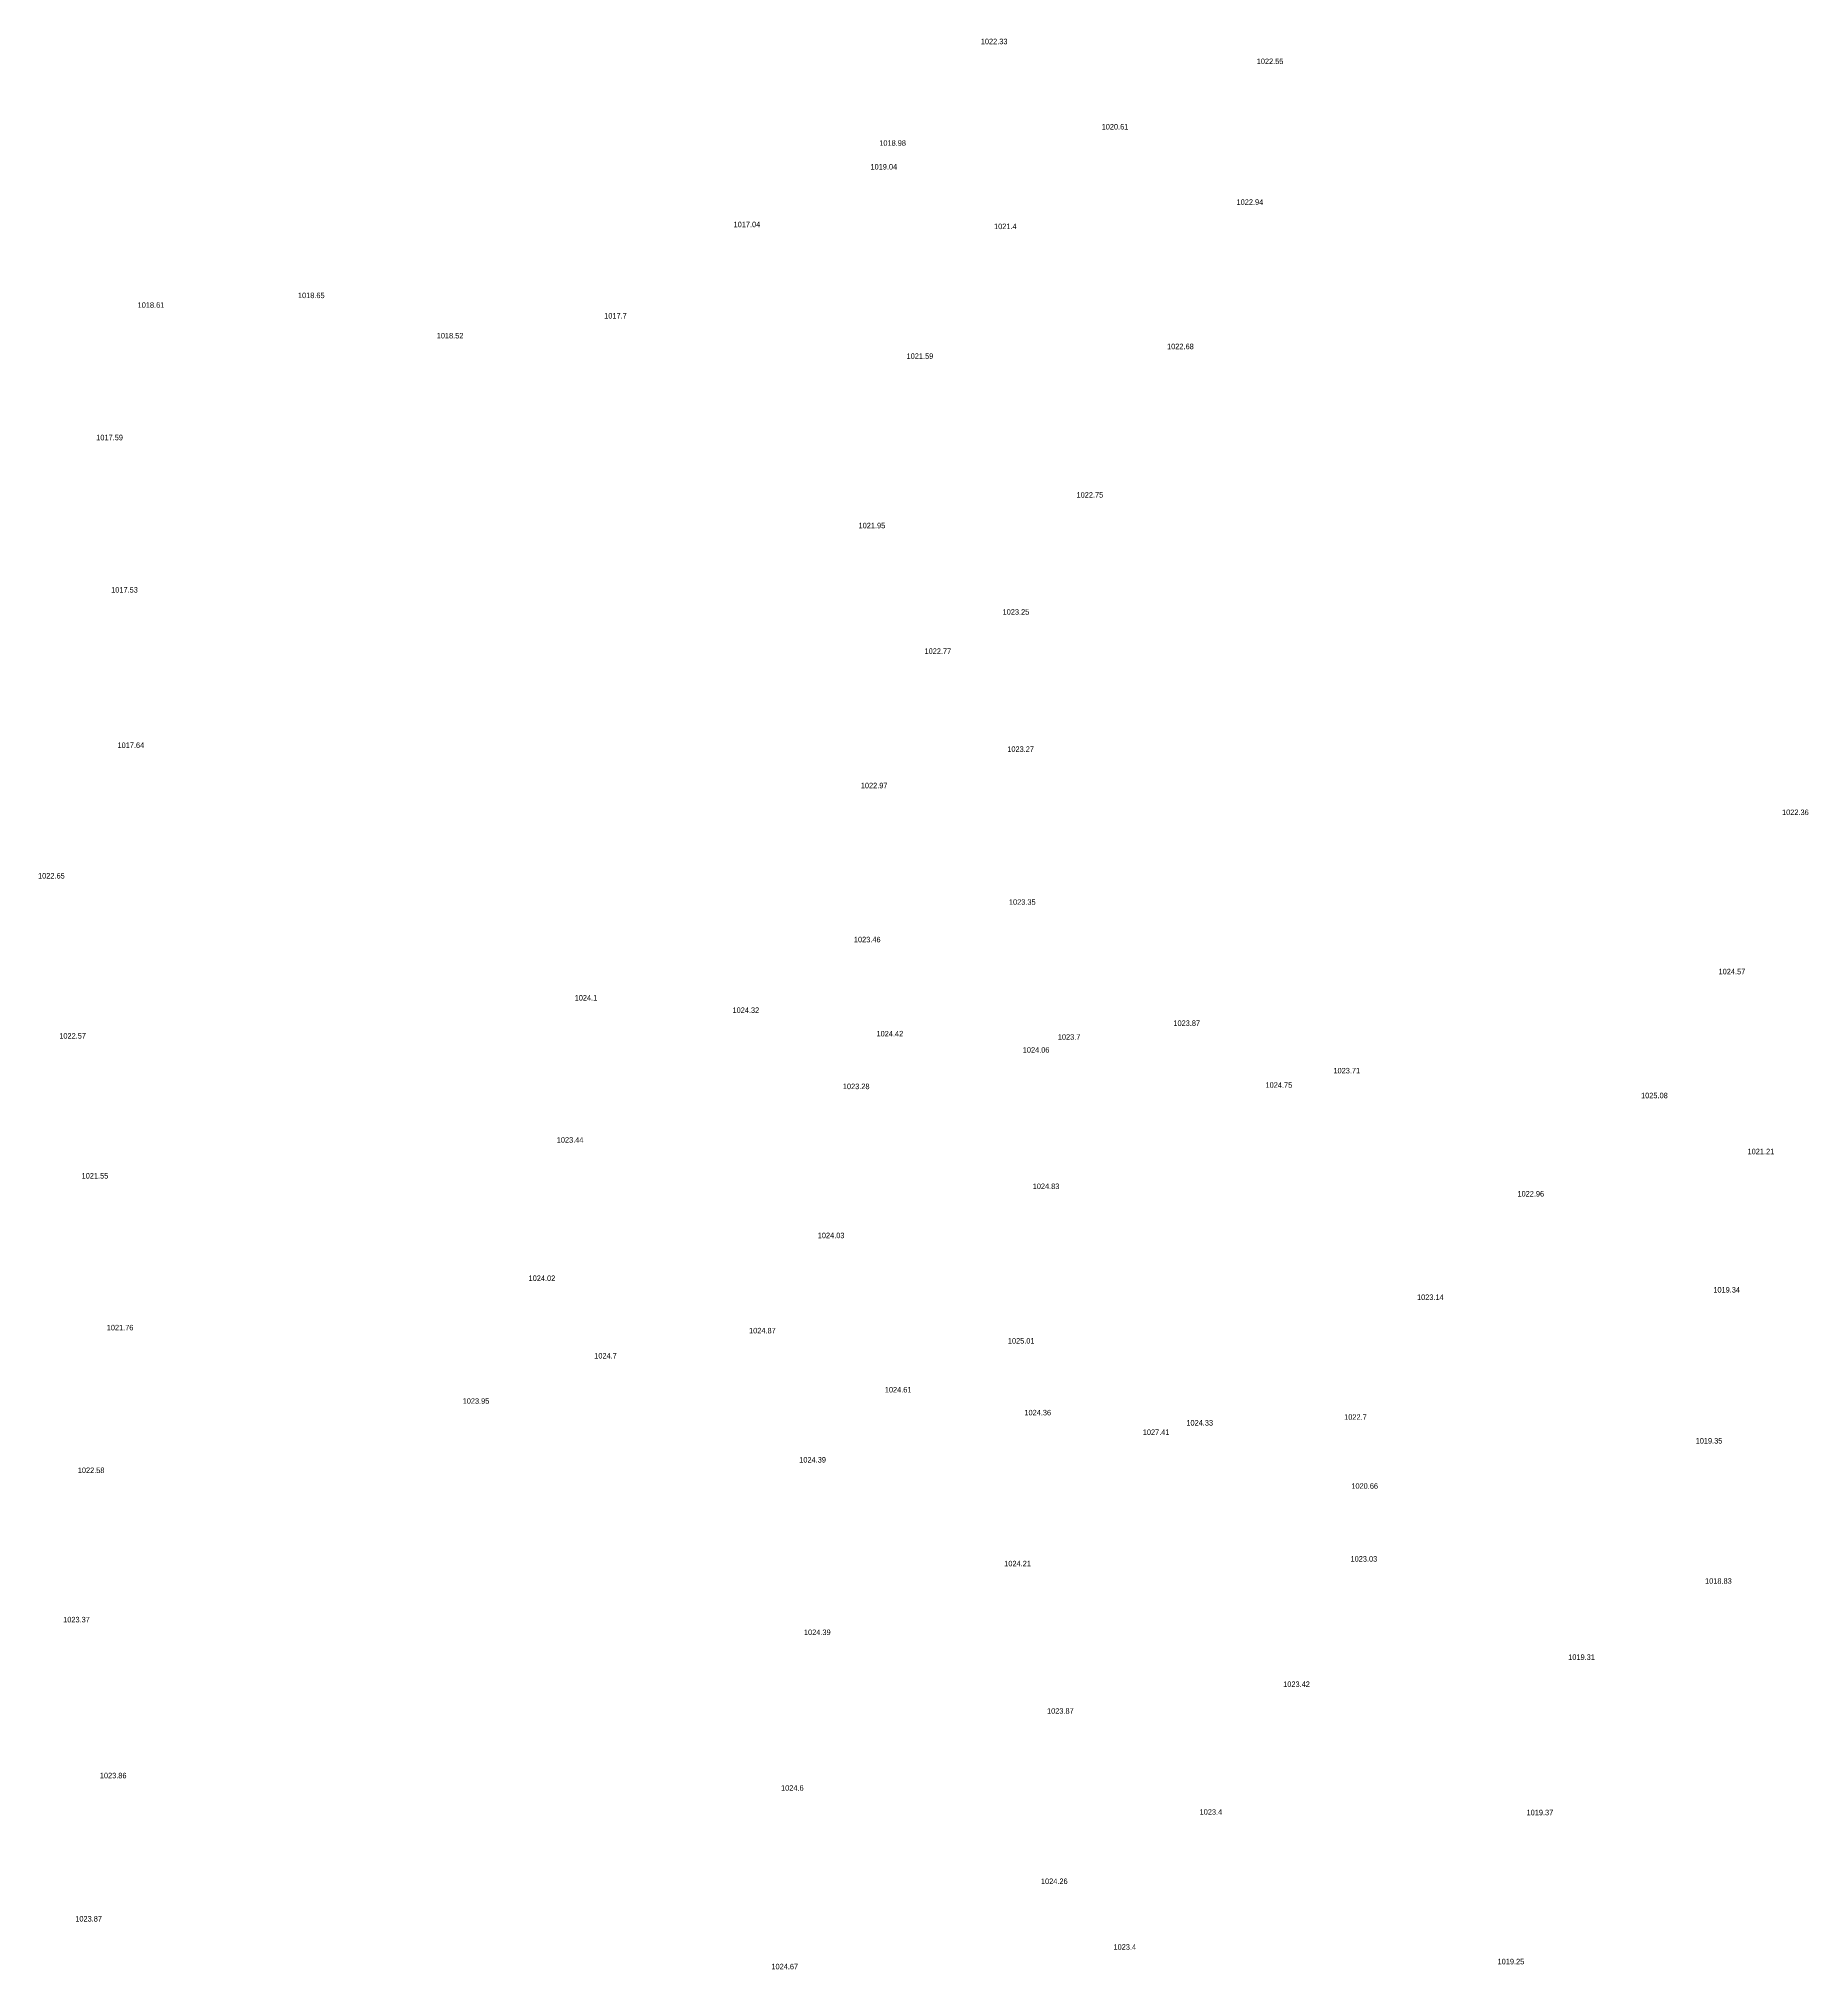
# Model space of a CAD drawing. Header units: inches. Extents: x 628884 to 629912, y 4519174 to 4520145.
# Drawn here: x 628900.5 to 628964.6, y 4519369.7 to 4519439.6 of the extents above; entities that cross this region are included whole.
import ezdxf

# ---------------------------------------------------------------- set-up
doc = ezdxf.new("R2010")
doc.units = ezdxf.units.IN
doc.header["$MEASUREMENT"] = 0

msp = doc.modelspace()

# ---------------------------------------------------------------- texts
for s, p in [('1022.33', (628934.6, 4519439.41, 1022.33)), ('1022.55', (628944.6, 4519438.69, 1022.55)), ('1020.61', (628938.98, 4519436.32, 1020.61)), ('1018.98', (628930.92, 4519435.73, 1018.98)), ('1019.04', (628930.6, 4519434.87, 1019.04)), ('1022.94', (628943.87, 4519433.59, 1022.94)), ('1017.04', (628925.64, 4519432.78, 1017.04)), ('1021.4', (628935.08, 4519432.71, 1021.4)), ('1018.61', (628904.04, 4519429.86, 1018.61)), ('1018.65', (628909.85, 4519430.21, 1018.65)), ('1017.7', (628920.95, 4519429.47, 1017.7)), ('1018.52', (628914.88, 4519428.75, 1018.52)), ('1021.59', (628931.91, 4519428.01, 1021.59)), ('1022.68', (628941.35, 4519428.36, 1022.68)), ('1017.59', (628902.54, 4519425.06, 1017.59)), ('1022.75', (628938.07, 4519422.98, 1022.75)), ('1021.95', (628930.17, 4519421.87, 1021.95)), ('1017.53', (628903.08, 4519419.54, 1017.53)), ('1023.25', (628935.39, 4519418.74, 1023.25)), ('1022.77', (628932.56, 4519417.32, 1022.77)), ('1017.64', (628903.31, 4519413.91, 1017.64)), ('1023.27', (628935.56, 4519413.77, 1023.27)), ('1022.97', (628930.25, 4519412.45, 1022.97)), ('1022.36', (628963.64, 4519411.48, 1022.36)), ('1022.65', (628900.43, 4519409.18, 1022.65)), ('1023.35', (628935.62, 4519408.23, 1023.35)), ('1023.46', (628930, 4519406.87, 1023.46)), ('1024.57', (628961.34, 4519405.71, 1024.57)), ('1024.1', (628919.88, 4519404.76, 1024.1)), ('1024.32', (628925.6, 4519404.31, 1024.32)), ('1022.57', (628901.2, 4519403.38, 1022.57)), ('1024.42', (628930.82, 4519403.46, 1024.42)), ('1023.7', (628937.39, 4519403.34, 1023.7)), ('1023.87', (628941.58, 4519403.84, 1023.87)), ('1024.06', (628936.12, 4519402.87, 1024.06)), ('1023.71', (628947.38, 4519402.12, 1023.71)), ('1023.28', (628929.6, 4519401.55, 1023.28)), ('1024.75', (628944.92, 4519401.6, 1024.75)), ('1025.08', (628958.53, 4519401.22, 1025.08)), ('1023.44', (628919.23, 4519399.61, 1023.44)), ('1021.21', (628962.39, 4519399.19, 1021.21)), ('1021.55', (628902.01, 4519398.31, 1021.55)), ('1024.83', (628936.48, 4519397.93, 1024.83)), ('1022.96', (628954.05, 4519397.66, 1022.96)), ('1024.03', (628928.69, 4519396.15, 1024.03)), ('1024.02', (628918.21, 4519394.6, 1024.02)), ('1019.34', (628961.15, 4519394.18, 1019.34)), ('1023.14', (628950.41, 4519393.91, 1023.14)), ('1021.76', (628902.92, 4519392.81, 1021.76)), ('1024.87', (628926.2, 4519392.7, 1024.87)), ('1025.01', (628935.58, 4519392.33, 1025.01)), ('1024.7', (628920.59, 4519391.79, 1024.7)), ('1023.95', (628915.82, 4519390.15, 1023.95)), ('1024.61', (628931.12, 4519390.56, 1024.61)), ('1024.36', (628936.18, 4519389.73, 1024.36)), ('1024.33', (628942.05, 4519389.36, 1024.33)), ('1022.7', (628947.77, 4519389.57, 1022.7)), ('1027.41', (628940.47, 4519389.02, 1027.41)), ('1019.35', (628960.51, 4519388.71, 1019.35)), ('1024.39', (628928.02, 4519388.02, 1024.39)), ('1022.58', (628901.87, 4519387.64, 1022.58)), ('1020.66', (628948.03, 4519387.07, 1020.66)), ('1023.03', (628948, 4519384.43, 1023.03)), ('1024.21', (628935.45, 4519384.26, 1024.21)), ('1018.83', (628960.85, 4519383.63, 1018.83)), ('1023.37', (628901.34, 4519382.23, 1023.37)), ('1024.39', (628928.19, 4519381.77, 1024.39)), ('1019.31', (628955.89, 4519380.87, 1019.31)), ('1023.42', (628945.56, 4519379.89, 1023.42)), ('1023.87', (628937, 4519378.92, 1023.87)), ('1023.86', (628902.67, 4519376.58, 1023.86)), ('1024.6', (628927.36, 4519376.13, 1024.6)), ('1023.4', (628942.53, 4519375.26, 1023.4)), ('1019.37', (628954.38, 4519375.24, 1019.37)), ('1024.26', (628936.78, 4519372.75, 1024.26)), ('1023.87', (628901.78, 4519371.39, 1023.87)), ('1023.4', (628939.41, 4519370.37, 1023.4)), ('1024.67', (628927.01, 4519369.66, 1024.67)), ('1019.25', (628953.33, 4519369.84, 1019.25))]:
    msp.add_text(s, height=0.2).set_placement(p)

doc.saveas('drawing.dxf')
